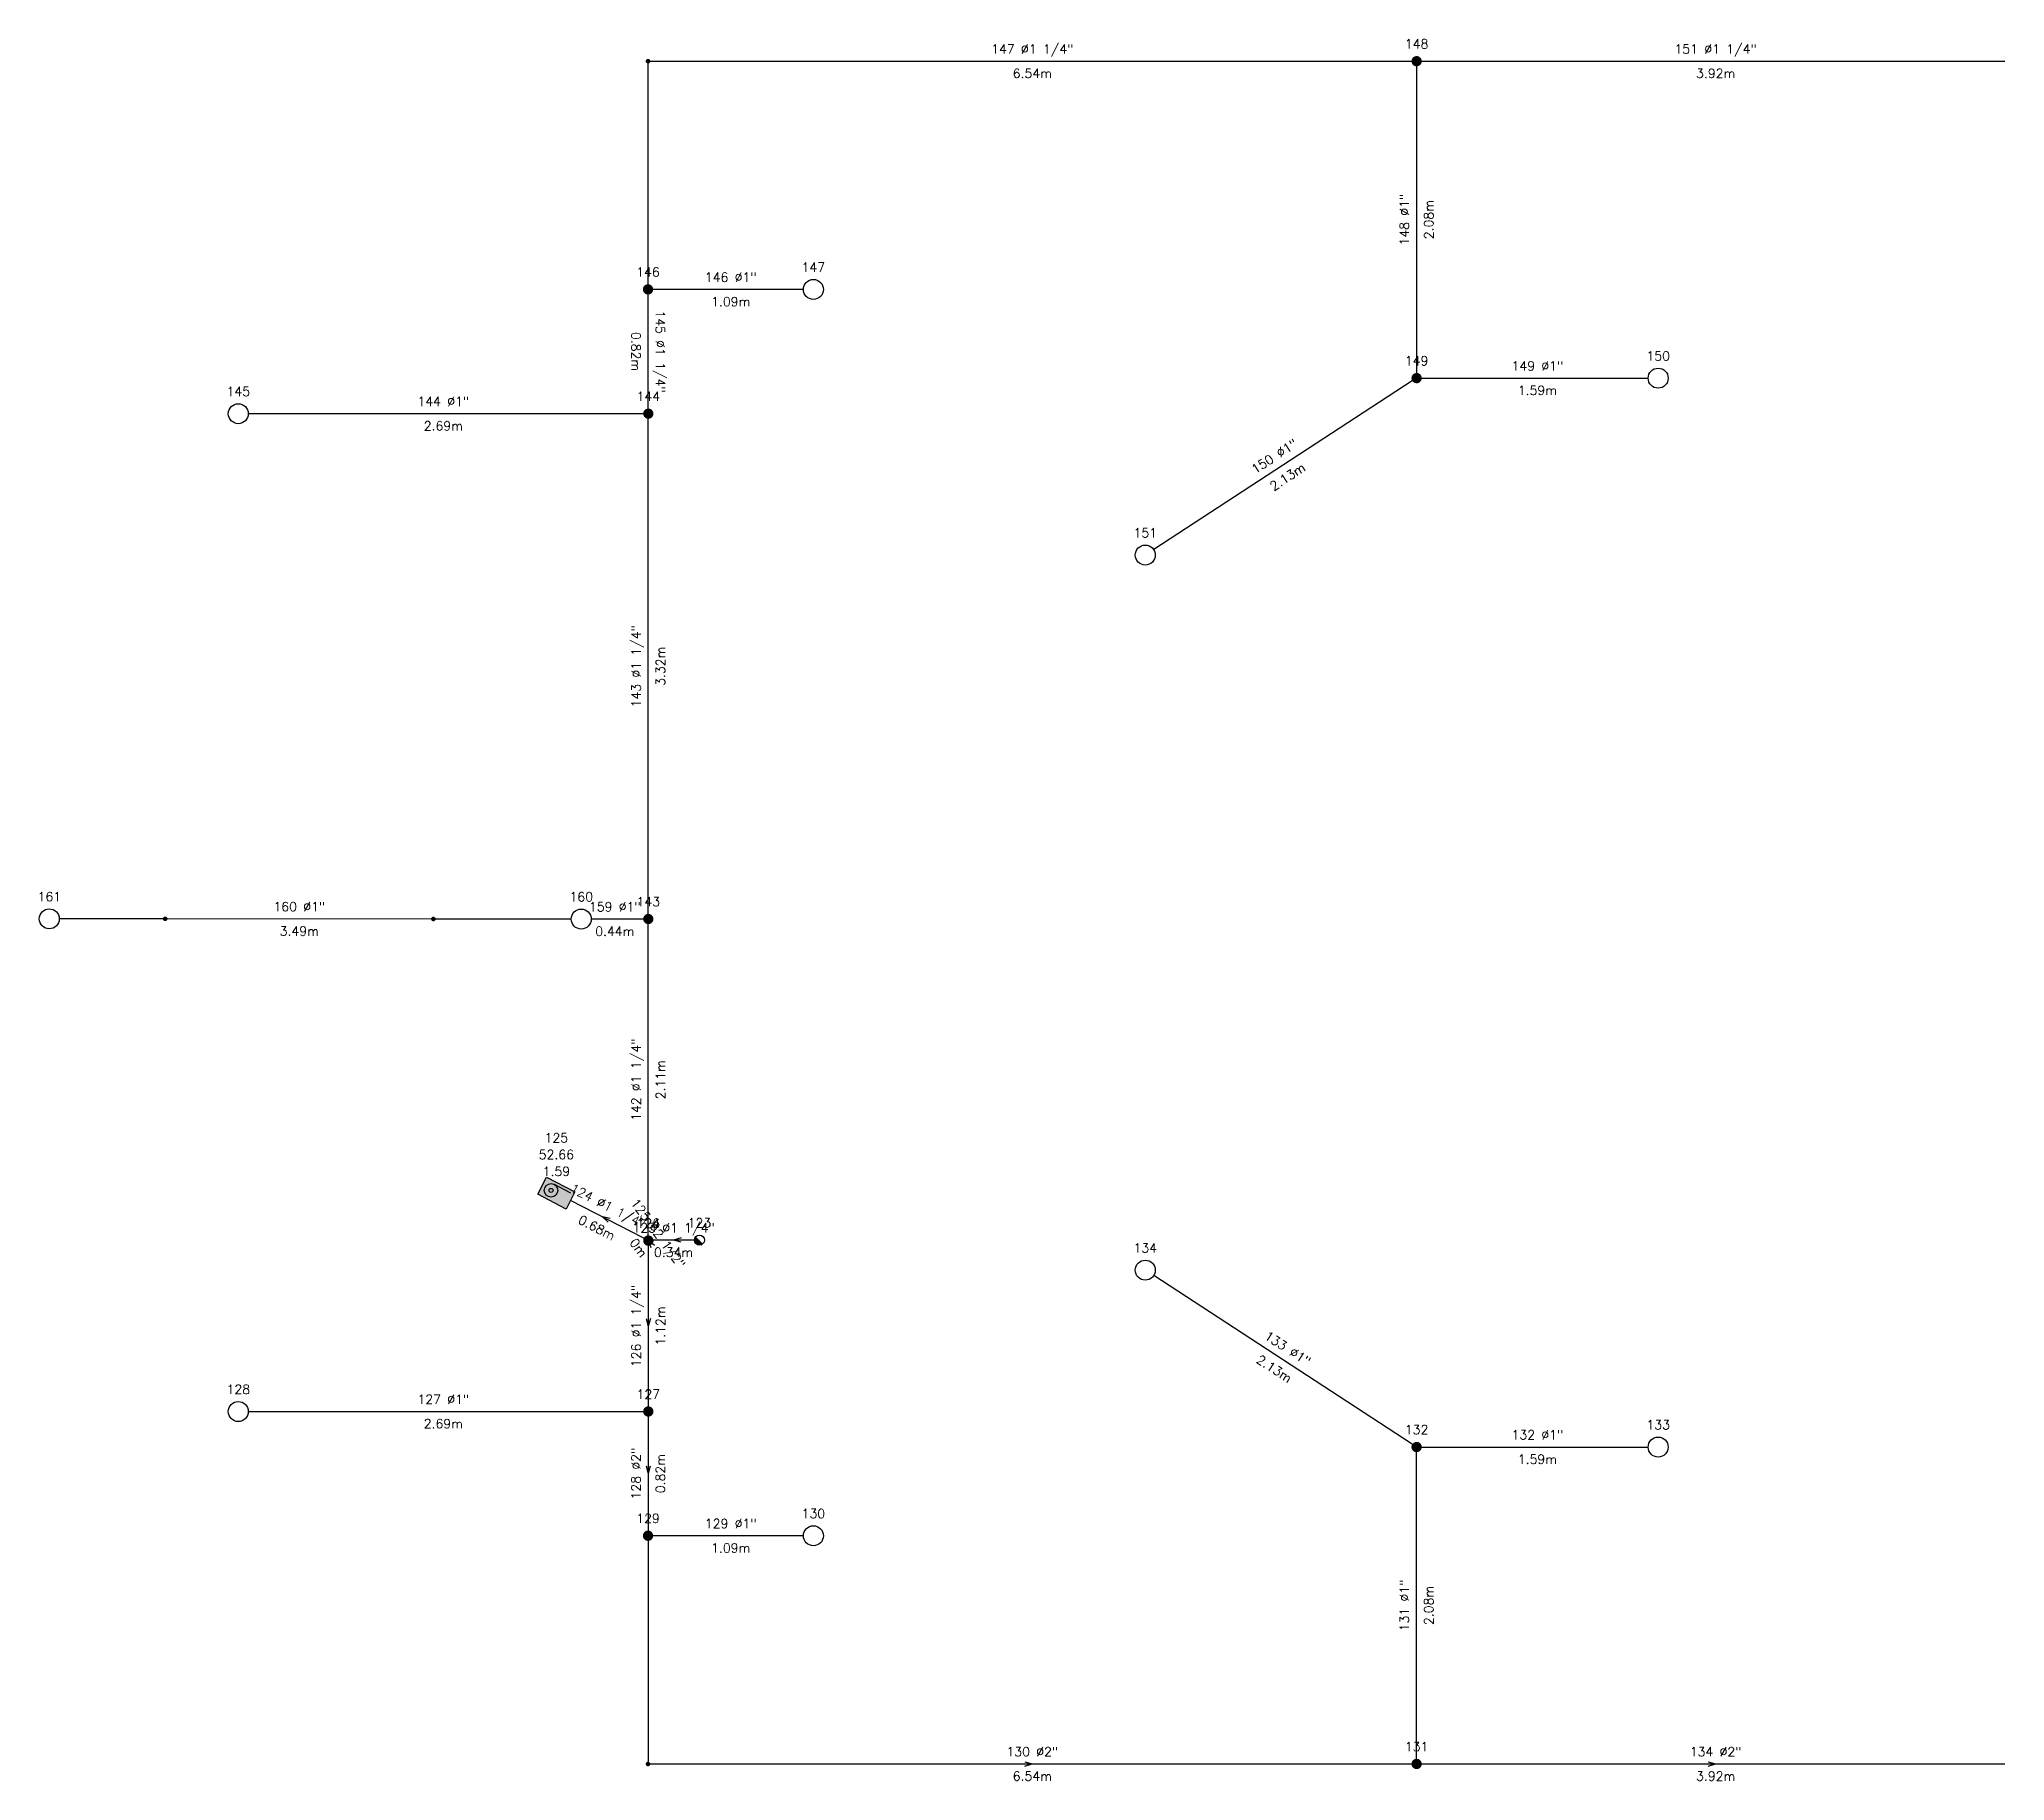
# Model space of a CAD drawing. Extents: x -4.3 to 30.7, y -1.3 to 87.7.
# Drawn here: x 3.33 to 16.23, y 56.71 to 68.14 of the extents above; entities that cross this region are included whole.
import ezdxf
from ezdxf.enums import TextEntityAlignment as Align

# ---------------------------------------------------------------- set-up
doc = ezdxf.new("R2010")
doc.units = 0
doc.header["$LTSCALE"] = 0.5
doc.layers.get('0').update_dxf_attribs({"linetype": 'CONTINUOUS'})
for name, color, linetype in [('TEXTO_NUDOS', 7, 'CONTINUOUS'), ('TEXTO_RAMAS', 7, 'CONTINUOUS'), ('UNIFILAR', 7, 'CONTINUOUS')]:
    doc.layers.add(name, color=color, linetype=linetype)
doc.styles.add('ROMANS', font='Romans', dxfattribs={"height": 2.5})

msp = doc.modelspace()

# ---------------------------------------------------------------- texts
at = {"layer": 'TEXTO_NUDOS', "color": 94, "linetype": 'CONTINUOUS', "style": 'ROMANS'}
for s, p in [('148', (12.369801, 68.078591, 2.5)), ('147', (8.412242, 66.612668, 2.5)), ('146', (7.327175, 66.580793, 2.5)), ('149', (12.369801, 65.998591, 2.5)), ('150', (13.954947, 66.030466, 2.5)), ('145', (4.639338, 65.797318, 2.5)), ('144', (7.329148, 65.76545, 2.5)), ('151', (10.589801, 64.86939, 2.5)), ('161', (3.399286, 62.481788, 1.38)), ('160', (6.889259, 62.480482, 2.5)), ('143', (7.329148, 62.448607, 2.5)), ('125', (6.72578, 60.898936, 1.5)), ('52.66', (6.72578, 60.788936, 1.5)), ('1.59', (6.72578, 60.678936, 1.5)), ('126', (7.329148, 60.338607, 2.5)), ('124', (7.329664, 60.337903, 1.5)), ('123', (7.664367, 60.340909)), ('134', (10.589801, 60.176161, 2.5)), ('128', (4.639338, 59.248233, 2.5)), ('127', (7.329148, 59.216352, 2.5)), ('133', (13.954947, 59.015085, 2.5)), ('132', (12.369801, 58.98321, 2.5)), ('129', (7.327175, 58.401008, 2.5)), ('130', (8.412242, 58.432883, 2.5)), ('131', (12.369801, 56.90321, 2.5))]:
    msp.add_text(s, height=0.06, dxfattribs=at).set_placement(p, align=Align.CENTER)
at = {"layer": 'TEXTO_RAMAS', "color": 94, "linetype": 'CONTINUOUS', "style": 'ROMANS'}
for s, p in [('147 Ø1 1/4"', (9.848488, 68.044841, 2.5)), ('151 Ø1 1/4"', (14.331803, 68.044841, 2.5)), ('146 Ø1"', (7.869708, 66.547043, 2.5)), ('149 Ø1"', (13.162374, 65.964841, 2.5)), ('159 Ø1"', (7.109204, 62.414857, 2.5)), ('123 Ø1 1/4"', (7.494912, 60.307909)), ('132 Ø1"', (13.162374, 58.94946, 2.5)), ('129 Ø1"', (7.869708, 58.367258, 2.5)), ('130 Ø2"', (9.848488, 56.86946, 2.5)), ('134 Ø2"', (14.331803, 56.86946, 2.5))]:
    msp.add_text(s, height=0.06, dxfattribs=at).set_placement(p, align=Align.CENTER)
for s, p in [('6.54m', (9.848488, 67.944841, 2.5)), ('3.92m', (14.331803, 67.944841, 2.5)), ('1.09m', (7.869708, 66.447043, 2.5)), ('1.59m', (13.162374, 65.864841, 2.5)), ('0.44m', (7.109204, 62.314857, 2.5)), ('0.34m', (7.494912, 60.207909)), ('1.59m', (13.162374, 58.84946, 2.5)), ('1.09m', (7.869708, 58.267258, 2.5)), ('6.54m', (9.848488, 56.76946, 2.5)), ('3.92m', (14.331803, 56.76946, 2.5))]:
    msp.add_text(s, height=0.06, dxfattribs=at).set_placement(p, align=Align.TOP_CENTER)
for s, rotation, p in [('148 Ø1"', 90, (12.319801, 66.954841, 2.5)), ('145 Ø1 1/4"', 270.138692, (7.378161, 66.089492, 2.5)), ('144 Ø1"', 0.000139, (5.984243, 65.731696, 2.5)), ('150 Ø1"', 33.11599, (11.452484, 65.376181, 2.5)), ('143 Ø1 1/4"', 90, (7.279148, 64.023278, 2.5)), ('160 Ø1"', 359.957481, (5.039297, 62.41551, 1.94)), ('142 Ø1 1/4"', 90, (7.279148, 61.309857, 2.5)), ('124 Ø1 1/4"', 332.692845, (7.05066, 60.454472, 1.5)), ('125 Ø2 1/2"', 306.203555, (7.369752, 60.284038, 2)), ('126 Ø1 1/4"', 90, (7.279148, 59.693729, 2.5)), ('133 Ø1"', 326.88401, (11.507118, 59.521876, 2.5)), ('127 Ø1"', 359.999861, (5.984243, 59.182605, 2.5)), ('128 Ø2"', 89.861308, (7.278162, 58.725051, 2.5)), ('131 Ø1"', 90, (12.319801, 57.85946, 2.5))]:
    msp.add_text(s, height=0.06, rotation=rotation, dxfattribs=at).set_placement(p, align=Align.CENTER)
for s, rotation, p in [('2.08m', 90, (12.419801, 66.954841, 2.5)), ('0.82m', 270.138692, (7.278162, 66.08925, 2.5)), ('2.69m', 0.000139, (5.984243, 65.631696, 2.5)), ('2.13m', 33.11599, (11.507118, 65.292425, 2.5)), ('3.32m', 90, (7.379148, 64.023278, 2.5)), ('3.49m', 359.957481, (5.039223, 62.31551, 1.94)), ('2.11m', 90, (7.379148, 61.309857, 2.5)), ('0.68m', 332.692845, (7.004784, 60.365616, 1.5)), ('0m', 306.203555, (7.28906, 60.224972, 2)), ('1.12m', 90, (7.379148, 59.693729, 2.5)), ('2.13m', 326.88401, (11.452484, 59.43812, 2.5)), ('2.69m', 359.999861, (5.984243, 59.082605, 2.5)), ('0.82m', 89.861308, (7.378161, 58.724809, 2.5)), ('2.08m', 90, (12.419801, 57.85946, 2.5))]:
    msp.add_text(s, height=0.06, rotation=rotation, dxfattribs=at).set_placement(p, align=Align.TOP_CENTER)

# ---------------------------------------------------------------- blocks, each defined once
blk = doc.blocks.new('CONEXION_PLANTAS_IPCI')
at = {"color": 0, "linetype": 'CONTINUOUS'}
blk.add_circle((-0.004736, -0.005671), 1.5, dxfattribs=at)
for points in [[(-1.499779, 0.11617), (-1.504474, -0.033694), (0.363297, -1.459821), (0.216286, -1.489298)], [(-1.480147, 0.264817), (-1.499779, 0.11617), (0.506632, -1.415814), (0.363297, -1.459821)], [(-1.445772, 0.410761), (-1.480147, 0.264817), (0.644856, -1.357718), (0.506632, -1.415814)], [(-1.396999, 0.552544), (-1.445772, 0.410761), (0.77659, -1.286112), (0.644856, -1.357718)], [(-1.334315, 0.688749), (-1.396999, 0.552544), (0.900518, -1.201713), (0.77659, -1.286112)], [(-1.258346, 0.818016), (-1.334315, 0.688749), (1.0154, -1.105363), (0.900518, -1.201713)], [(-1.169852, 0.939054), (-1.258346, 0.818016), (1.047775, -1.074419), (1.0154, -1.105363)], [(-1.069716, 1.050651), (-1.169852, 0.939054), (-0.004736, -0.005671), (1.047775, -1.074419)], [(-1.504474, -0.033694), (-1.494184, -0.183278), (0.216286, -1.489298), (0.067066, -1.503952)], [(-1.494184, -0.183278), (-1.469012, -0.331087), (0.067066, -1.503952), (-0.082871, -1.503635)], [(-1.469012, -0.331087), (-1.429209, -0.475645), (-0.082871, -1.503635), (-0.232027, -1.488351)], [(-1.429209, -0.475645), (-1.375174, -0.615507), (-0.232027, -1.488351), (-0.378913, -1.458252)], [(-1.375174, -0.615507), (-1.307445, -0.749276), (-0.378913, -1.458252), (-0.52206, -1.41364)], [(-1.307445, -0.749276), (-1.226701, -0.875615), (-0.52206, -1.41364), (-0.660037, -1.35496)], [(-1.226701, -0.875615), (-1.133746, -0.993262), (-0.660037, -1.35496), (-0.791468, -1.282798)], [(-1.133746, -0.993262), (-1.029511, -1.101041), (-0.791468, -1.282798), (-0.915037, -1.197876)]]:
    blk.add_solid(points, dxfattribs=at)
blk = doc.blocks.new('BOCA_RELLENO_IPCI')
at = {"color": 0}
blk.add_solid([(-2, 1.2), (2, 1.2), (-2, -1.2), (2, -1.2)], dxfattribs=at)
blk = doc.blocks.new('BOCA_INCENDIOS_IPCI')
at = {"color": 0, "linetype": 'CONTINUOUS'}
for p, q in [((-2, 1.2), (2, 1.2)), ((-2, -1.2), (-2, 1.2)), ((-0.75, 0.85), (1.535532, 0.85)), ((2, 1.2), (2, -1.2)), ((2, -1.2), (-2, -1.2))]:
    blk.add_line(p, q, dxfattribs=at)
for radius in [0.85, 0.25]:
    blk.add_circle((-0.75, 0), radius, dxfattribs=at)
blk = doc.blocks.new('NUDO_PASO_IPCI')
at = {"color": 0, "linetype": 'CONTINUOUS'}
for points in [[(-0.742494, 0.10584), (-0.749351, 0.031185), (-0.748721, -0.043781), (-0.749351, 0.031185)], [(-0.728219, 0.179437), (-0.742494, 0.10584), (-0.74061, -0.118309), (-0.748721, -0.043781)], [(-0.706667, 0.251241), (-0.728219, 0.179437), (-0.725099, -0.191656), (-0.74061, -0.118309)], [(-0.678054, 0.320535), (-0.706667, 0.251241), (-0.702343, -0.263087), (-0.725099, -0.191656)], [(-0.642667, 0.386626), (-0.678054, 0.320535), (-0.672569, -0.33189), (-0.702343, -0.263087)], [(-0.600858, 0.448854), (-0.642667, 0.386626), (-0.636075, -0.397377), (-0.672569, -0.33189)], [(-0.553045, 0.506597), (-0.600858, 0.448854), (-0.593226, -0.458893), (-0.636075, -0.397377)], [(-0.499707, 0.559279), (-0.553045, 0.506597), (-0.544449, -0.515825), (-0.593226, -0.458893)], [(-0.441376, 0.606372), (-0.499707, 0.559279), (-0.490233, -0.567602), (-0.544449, -0.515825)], [(-0.378635, 0.647407), (-0.441376, 0.606372), (-0.431118, -0.613708), (-0.490233, -0.567602)], [(-0.31211, 0.681973), (-0.378635, 0.647407), (-0.367696, -0.653682), (-0.431118, -0.613708)], [(-0.242467, 0.709725), (-0.31211, 0.681973), (-0.300599, -0.687124), (-0.367696, -0.653682)], [(-0.170402, 0.730386), (-0.242467, 0.709725), (-0.2305, -0.713702), (-0.300599, -0.687124)], [(-0.096633, 0.743749), (-0.170402, 0.730386), (-0.158097, -0.733148), (-0.2305, -0.713702)], [(-0.0219, 0.74968), (-0.096633, 0.743749), (-0.084114, -0.745268), (-0.158097, -0.733148)], [(0.053053, 0.748121), (-0.0219, 0.74968), (-0.009291, -0.749942), (-0.084114, -0.745268)], [(0.127475, 0.739087), (0.053053, 0.748121), (0.065624, -0.747123), (-0.009291, -0.749942)], [(0.200624, 0.722669), (0.127475, 0.739087), (0.139884, -0.736839), (0.065624, -0.747123)], [(0.271768, 0.699029), (0.200624, 0.722669), (0.212747, -0.719193), (0.139884, -0.736839)], [(0.340197, 0.668406), (0.271768, 0.699029), (0.283483, -0.694361), (0.212747, -0.719193)], [(0.405227, 0.631103), (0.340197, 0.668406), (0.351388, -0.662591), (0.283483, -0.694361)], [(0.466207, 0.587495), (0.405227, 0.631103), (0.415781, -0.624201), (0.351388, -0.662591)], [(0.52253, 0.538017), (0.466207, 0.587495), (0.47602, -0.579573), (0.415781, -0.624201)], [(0.573632, 0.483163), (0.52253, 0.538017), (0.531502, -0.529155), (0.47602, -0.579573)], [(0.619002, 0.423482), (0.573632, 0.483163), (0.581674, -0.47345), (0.531502, -0.529155)], [(0.658187, 0.359569), (0.619002, 0.423482), (0.626035, -0.413014), (0.581674, -0.47345)], [(0.690796, 0.292064), (0.658187, 0.359569), (0.66414, -0.348452), (0.626035, -0.413014)], [(0.716502, 0.22164), (0.690796, 0.292064), (0.695609, -0.280407), (0.66414, -0.348452)], [(0.73505, 0.149002), (0.716502, 0.22164), (0.720128, -0.209562), (0.695609, -0.280407)], [(0.746253, 0.074875), (0.73505, 0.149002), (0.737451, -0.136622), (0.720128, -0.209562)], [(0.75, 0), (0.746253, 0.074875), (0.747407, -0.062317), (0.737451, -0.136622)]]:
    blk.add_solid(points, dxfattribs=at)
blk = doc.blocks.new('ROCIADOR_AUTOMATICO_IPCI')
at = {"color": 0, "linetype": 'CONTINUOUS'}
blk.add_circle((-0.004736, -0.005671), 1.5, dxfattribs=at)
blk = doc.blocks.new('NUDO_DERIVACION_IPCI')
at = {"color": 0, "linetype": 'CONTINUOUS'}
for points in [[(-0.742494, 0.10584), (-0.749351, 0.031185), (-0.748721, -0.043781), (-0.749351, 0.031185)], [(-0.728219, 0.179437), (-0.742494, 0.10584), (-0.74061, -0.118309), (-0.748721, -0.043781)], [(-0.706667, 0.251241), (-0.728219, 0.179437), (-0.725099, -0.191656), (-0.74061, -0.118309)], [(-0.678054, 0.320535), (-0.706667, 0.251241), (-0.702343, -0.263087), (-0.725099, -0.191656)], [(-0.642667, 0.386626), (-0.678054, 0.320535), (-0.672569, -0.33189), (-0.702343, -0.263087)], [(-0.600858, 0.448854), (-0.642667, 0.386626), (-0.636075, -0.397377), (-0.672569, -0.33189)], [(-0.553045, 0.506597), (-0.600858, 0.448854), (-0.593226, -0.458893), (-0.636075, -0.397377)], [(-0.499707, 0.559279), (-0.553045, 0.506597), (-0.544449, -0.515825), (-0.593226, -0.458893)], [(-0.441376, 0.606372), (-0.499707, 0.559279), (-0.490233, -0.567602), (-0.544449, -0.515825)], [(-0.378635, 0.647407), (-0.441376, 0.606372), (-0.431118, -0.613708), (-0.490233, -0.567602)], [(-0.31211, 0.681973), (-0.378635, 0.647407), (-0.367696, -0.653682), (-0.431118, -0.613708)], [(-0.242467, 0.709725), (-0.31211, 0.681973), (-0.300599, -0.687124), (-0.367696, -0.653682)], [(-0.170402, 0.730386), (-0.242467, 0.709725), (-0.2305, -0.713702), (-0.300599, -0.687124)], [(-0.096633, 0.743749), (-0.170402, 0.730386), (-0.158097, -0.733148), (-0.2305, -0.713702)], [(-0.0219, 0.74968), (-0.096633, 0.743749), (-0.084114, -0.745268), (-0.158097, -0.733148)], [(0.053053, 0.748121), (-0.0219, 0.74968), (-0.009291, -0.749942), (-0.084114, -0.745268)], [(0.127475, 0.739087), (0.053053, 0.748121), (0.065624, -0.747123), (-0.009291, -0.749942)], [(0.200624, 0.722669), (0.127475, 0.739087), (0.139884, -0.736839), (0.065624, -0.747123)], [(0.271768, 0.699029), (0.200624, 0.722669), (0.212747, -0.719193), (0.139884, -0.736839)], [(0.340197, 0.668406), (0.271768, 0.699029), (0.283483, -0.694361), (0.212747, -0.719193)], [(0.405227, 0.631103), (0.340197, 0.668406), (0.351388, -0.662591), (0.283483, -0.694361)], [(0.466207, 0.587495), (0.405227, 0.631103), (0.415781, -0.624201), (0.351388, -0.662591)], [(0.52253, 0.538017), (0.466207, 0.587495), (0.47602, -0.579573), (0.415781, -0.624201)], [(0.573632, 0.483163), (0.52253, 0.538017), (0.531502, -0.529155), (0.47602, -0.579573)], [(0.619002, 0.423482), (0.573632, 0.483163), (0.581674, -0.47345), (0.531502, -0.529155)], [(0.658187, 0.359569), (0.619002, 0.423482), (0.626035, -0.413014), (0.581674, -0.47345)], [(0.690796, 0.292064), (0.658187, 0.359569), (0.66414, -0.348452), (0.626035, -0.413014)], [(0.716502, 0.22164), (0.690796, 0.292064), (0.695609, -0.280407), (0.66414, -0.348452)], [(0.73505, 0.149002), (0.716502, 0.22164), (0.720128, -0.209562), (0.695609, -0.280407)], [(0.746253, 0.074875), (0.73505, 0.149002), (0.737451, -0.136622), (0.720128, -0.209562)], [(0.75, 0), (0.746253, 0.074875), (0.747407, -0.062317), (0.737451, -0.136622)]]:
    blk.add_solid(points, dxfattribs=at)

# ---------------------------------------------------------------- linework, layer by layer
at = {"layer": 'UNIFILAR', "color": 94, "linetype": 'CONTINUOUS'}
for p, q in [((7.327175, 66.530793, 2.5), (7.327175, 67.979841, 2.5)), ((7.342175, 67.994841, 2.5), (12.336051, 67.994841, 2.5)), ((12.369801, 67.961091, 2.5), (12.369801, 65.948591, 2.5)), ((12.403551, 67.994841, 2.5), (16.22818, 67.994841, 2.5)), ((7.329067, 65.715449, 2.5), (7.327256, 66.463293, 2.5)), ((8.346617, 66.497043, 2.5), (7.360925, 66.497043, 2.5)), ((12.341533, 65.896402, 2.5), (10.644766, 64.789619, 2.5)), ((12.403551, 65.914841, 2.5), (13.889322, 65.914841, 2.5)), ((4.704963, 65.681693, 2.5), (7.295398, 65.681699, 2.5)), ((7.329148, 62.398607, 2.5), (7.329148, 65.64795, 2.5)), ((4.14426, 62.366163, 1.38), (3.464911, 62.366163, 1.38)), ((5.904259, 62.364868, 2.5), (4.17426, 62.366152, 1.38)), ((6.823634, 62.364857, 2.5), (5.934259, 62.364857, 2.5)), ((7.295398, 62.364857, 2.5), (6.954884, 62.364857, 2.5)), ((7.329148, 60.288607, 2.5), (7.329148, 62.331107, 2.5)), ((7.299675, 60.269636, 1.5), (6.81908, 60.517766, 1.5)), ((7.065728, 60.374666, 1.5), (7.027722, 60.410044, 1.5)), ((7.078573, 60.399546, 1.5), (7.027722, 60.410044, 1.5)), ((7.325456, 60.257909), (7.329664, 60.254153, 1.5)), ((7.329664, 60.254153, 1.5), (7.329148, 60.254857, 2.5)), ((7.329148, 60.221107, 2.5), (7.329148, 59.166352, 2.5)), ((7.347642, 60.20589, 1.95), (7.329406, 60.254505, 2)), ((7.370236, 60.222428, 1.95), (7.329406, 60.254505, 2)), ((7.631367, 60.257909), (7.340456, 60.257909)), ((7.544912, 60.271909), (7.494912, 60.257909)), ((7.544912, 60.243909), (7.494912, 60.257909)), ((12.341533, 58.917899, 2.5), (10.644766, 60.024683, 2.5)), ((7.315148, 59.743729, 2.5), (7.329148, 59.693729, 2.5)), ((7.343148, 59.743729, 2.5), (7.329148, 59.693729, 2.5)), ((4.704963, 59.132608, 2.5), (7.295398, 59.132602, 2.5)), ((7.329067, 59.098852, 2.5), (7.327256, 58.351008, 2.5)), ((12.369801, 56.85321, 2.5), (12.369801, 58.86571, 2.5)), ((12.403551, 58.89946, 2.5), (13.889322, 58.89946, 2.5)), ((7.314283, 58.774964, 2.5), (7.328162, 58.72493, 2.5)), ((7.342283, 58.774896, 2.5), (7.328162, 58.72493, 2.5)), ((8.346617, 58.317258, 2.5), (7.360925, 58.317258, 2.5)), ((7.327175, 58.283508, 2.5), (7.327175, 56.83446, 2.5)), ((7.342175, 56.81946, 2.5), (12.336051, 56.81946, 2.5)), ((9.798488, 56.83346, 2.5), (9.848488, 56.81946, 2.5)), ((9.798488, 56.80546, 2.5), (9.848488, 56.81946, 2.5)), ((12.403551, 56.81946, 2.5), (16.22818, 56.81946, 2.5)), ((14.281803, 56.83346, 2.5), (14.331803, 56.81946, 2.5)), ((14.281803, 56.80546, 2.5), (14.331803, 56.81946, 2.5))]:
    msp.add_line(p, q, dxfattribs=at)

# ---------------------------------------------------------------- block references
for name, p, xscale, yscale in [('NUDO_PASO_IPCI', (7.327175, 67.994841, 2.5), 0.02, 0.02), ('NUDO_DERIVACION_IPCI', (12.369801, 67.994841, 2.5), 0.045, 0.045), ('ROCIADOR_AUTOMATICO_IPCI', (8.412242, 66.497043, 2.5), 0.04375, 0.04375), ('NUDO_DERIVACION_IPCI', (7.327175, 66.497043, 2.5), 0.045, 0.045), ('NUDO_DERIVACION_IPCI', (12.369801, 65.914841, 2.5), 0.045, 0.045), ('ROCIADOR_AUTOMATICO_IPCI', (13.954947, 65.914841, 2.5), 0.04375, 0.04375), ('ROCIADOR_AUTOMATICO_IPCI', (4.639338, 65.681693, 2.5), 0.04375, 0.04375), ('NUDO_DERIVACION_IPCI', (7.329148, 65.6817, 2.5), 0.045, 0.045), ('ROCIADOR_AUTOMATICO_IPCI', (10.589801, 64.753765, 2.5), 0.04375, 0.04375), ('ROCIADOR_AUTOMATICO_IPCI', (3.399286, 62.366163, 1.38), 0.04375, 0.04375), ('ROCIADOR_AUTOMATICO_IPCI', (6.889259, 62.364857, 2.5), 0.04375, 0.04375), ('NUDO_PASO_IPCI', (4.15926, 62.366163, 1.38), 0.02, 0.02), ('NUDO_PASO_IPCI', (5.919259, 62.364857, 2.5), 0.02, 0.02), ('NUDO_DERIVACION_IPCI', (7.329148, 62.364857, 2.5), 0.045, 0.045), ('NUDO_DERIVACION_IPCI', (7.329148, 60.254857, 2.5), 0.045, 0.045), ('NUDO_DERIVACION_IPCI', (7.329664, 60.254153, 1.5), 0.045, 0.045), ('NUDO_PASO_IPCI', (7.325456, 60.257909), 0.02, 0.02), ('CONEXION_PLANTAS_IPCI', (7.664367, 60.257909), 0.022, 0.022), ('ROCIADOR_AUTOMATICO_IPCI', (10.589801, 60.060536, 2.5), 0.04375, 0.04375), ('ROCIADOR_AUTOMATICO_IPCI', (4.639338, 59.132608, 2.5), 0.04375, 0.04375), ('NUDO_DERIVACION_IPCI', (7.329148, 59.132602, 2.5), 0.045, 0.045), ('NUDO_DERIVACION_IPCI', (12.369801, 58.89946, 2.5), 0.045, 0.045), ('ROCIADOR_AUTOMATICO_IPCI', (13.954947, 58.89946, 2.5), 0.04375, 0.04375), ('NUDO_DERIVACION_IPCI', (7.327175, 58.317258, 2.5), 0.045, 0.045), ('ROCIADOR_AUTOMATICO_IPCI', (8.412242, 58.317258, 2.5), 0.04375, 0.04375), ('NUDO_PASO_IPCI', (7.327175, 56.81946, 2.5), 0.02, 0.02), ('NUDO_DERIVACION_IPCI', (12.369801, 56.81946, 2.5), 0.045, 0.045)]:
    msp.add_blockref(name, p, dxfattribs=dict(at, xscale=xscale, yscale=yscale))
at = {"layer": 'UNIFILAR', "color": 4, "linetype": 'CONTINUOUS', "xscale": 0.0525, "yscale": 0.0525, "rotation": 332.5}
msp.add_blockref('BOCA_RELLENO_IPCI', (6.72578, 60.565936, 1.5), dxfattribs=at)
at = {"layer": 'UNIFILAR', "color": 94, "linetype": 'CONTINUOUS', "xscale": 0.0525, "yscale": 0.0525, "rotation": 332.5}
msp.add_blockref('BOCA_INCENDIOS_IPCI', (6.72578, 60.565936, 1.5), dxfattribs=at)

msp.set_redraw_order([(e.dxf.handle, doc.entitydb.next_handle()) for e in msp.query("TEXT MTEXT ATTDEF DIMENSION ARC_DIMENSION")])  # texts and dimensions are drawn at this point

doc.saveas('drawing.dxf')
